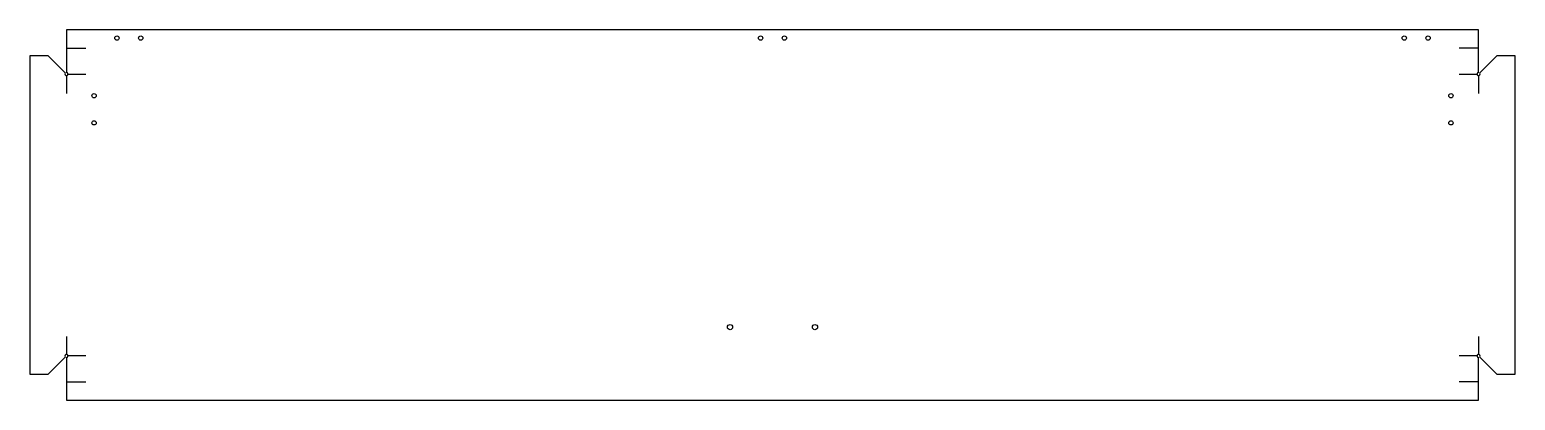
# Model space of a CAD drawing. Extents: x -692 to 1616, y 0 to 1247.
# Drawn here: x -692 to 1616, y 672 to 1247 of the extents above; entities that cross this region are included whole.
import ezdxf

# ---------------------------------------------------------------- set-up
doc = ezdxf.new("R2010")
doc.units = 0
doc.linetypes.add('SLD-CONTINUA', pattern=[0])
doc.layers.get('0').update_dxf_attribs({"linetype": 'CONTINUOUS'})
doc.layers.add('0-1', color=7, linetype='ByLayer')
doc.layers.add('MARCADO', color=2, linetype='CONTINUOUS')

msp = doc.modelspace()

# ---------------------------------------------------------------- linework, layer by layer
at = {"color": 7, "linetype": 'SLD-CONTINUA'}
for centre in [(-556.793465, 1234.314713), (-519.793465, 1234.314713), (443.206535, 1234.314713), (480.206535, 1234.314713), (1443.206535, 1234.314713), (1480.206535, 1234.314713)]:
    msp.add_circle(centre, 3.3, dxfattribs=at)
for centre in [(395.706535, 785.858867), (527.706535, 785.858867)]:
    msp.add_circle(centre, 4)
at = {"layer": '0-1', "color": 7, "linetype": 'Continuous'}
for p, q in [((-635.293465, 1247.314711), (-635.293465, 1181.116226)), ((1558.706535, 1247.314711), (-635.293465, 1247.314711)), ((1558.706535, 1181.116226), (1558.706535, 1247.314711)), ((-692.293465, 1206.858867), (-692.293465, 712.858867)), ((-663.536106, 1206.858867), (-692.293465, 1206.858867)), ((-637.061232, 1180.383993), (-663.536106, 1206.858867)), ((1586.949176, 1206.858867), (1560.474302, 1180.383993)), ((1615.706535, 1206.858867), (1586.949176, 1206.858867)), ((1615.706535, 712.858867), (1615.706535, 1206.858867)), ((-663.536106, 712.858867), (-637.061232, 739.33374)), ((-635.293465, 738.601507), (-635.293465, 672.403023)), ((1558.706535, 672.403023), (1558.706535, 738.601507)), ((1560.474302, 739.33374), (1586.949176, 712.858867)), ((-692.293465, 712.858867), (-663.536106, 712.858867)), ((1586.949176, 712.858867), (1615.706535, 712.858867)), ((-635.293465, 672.403023), (1558.706535, 672.403023))]:
    msp.add_line(p, q, dxfattribs=at)
for centre in [(-592.293465, 1144.858867), (1515.706535, 1144.858867), (-592.293465, 1102.858867), (1515.706535, 1102.858867)]:
    msp.add_circle(centre, 3.3, dxfattribs=at)
for centre, start, end in [((-635.293465, 1178.616226), 135, 90), ((1558.706535, 1178.616226), 90, 45), ((-635.293465, 741.101507), 270, 225), ((1558.706535, 741.101507), 315, 270)]:
    msp.add_arc(centre, 2.5, start, end, dxfattribs=at)
at = {"layer": 'MARCADO', "linetype": 'ByBlock'}
for p, q in [((-635.293465, 1218.557351), (-605.293465, 1218.557351)), ((1558.706535, 1218.557351), (1528.706535, 1218.557351)), ((-632.793465, 1178.616226), (-605.293465, 1178.616226)), ((1528.706535, 1178.616226), (1556.206535, 1178.616226)), ((-635.293465, 1176.116226), (-635.293465, 1148.616226)), ((1558.706535, 1176.116226), (1558.706535, 1148.616226)), ((-635.293465, 771.101507), (-635.293465, 743.601507)), ((1558.706535, 771.101507), (1558.706535, 743.601507)), ((-605.293465, 741.101507), (-632.793465, 741.101507)), ((1556.206535, 741.101507), (1528.706535, 741.101507)), ((-635.293465, 701.160382), (-605.293465, 701.160382)), ((1558.706535, 701.160382), (1528.706535, 701.160382))]:
    msp.add_line(p, q, dxfattribs=at)

doc.saveas('drawing.dxf')
